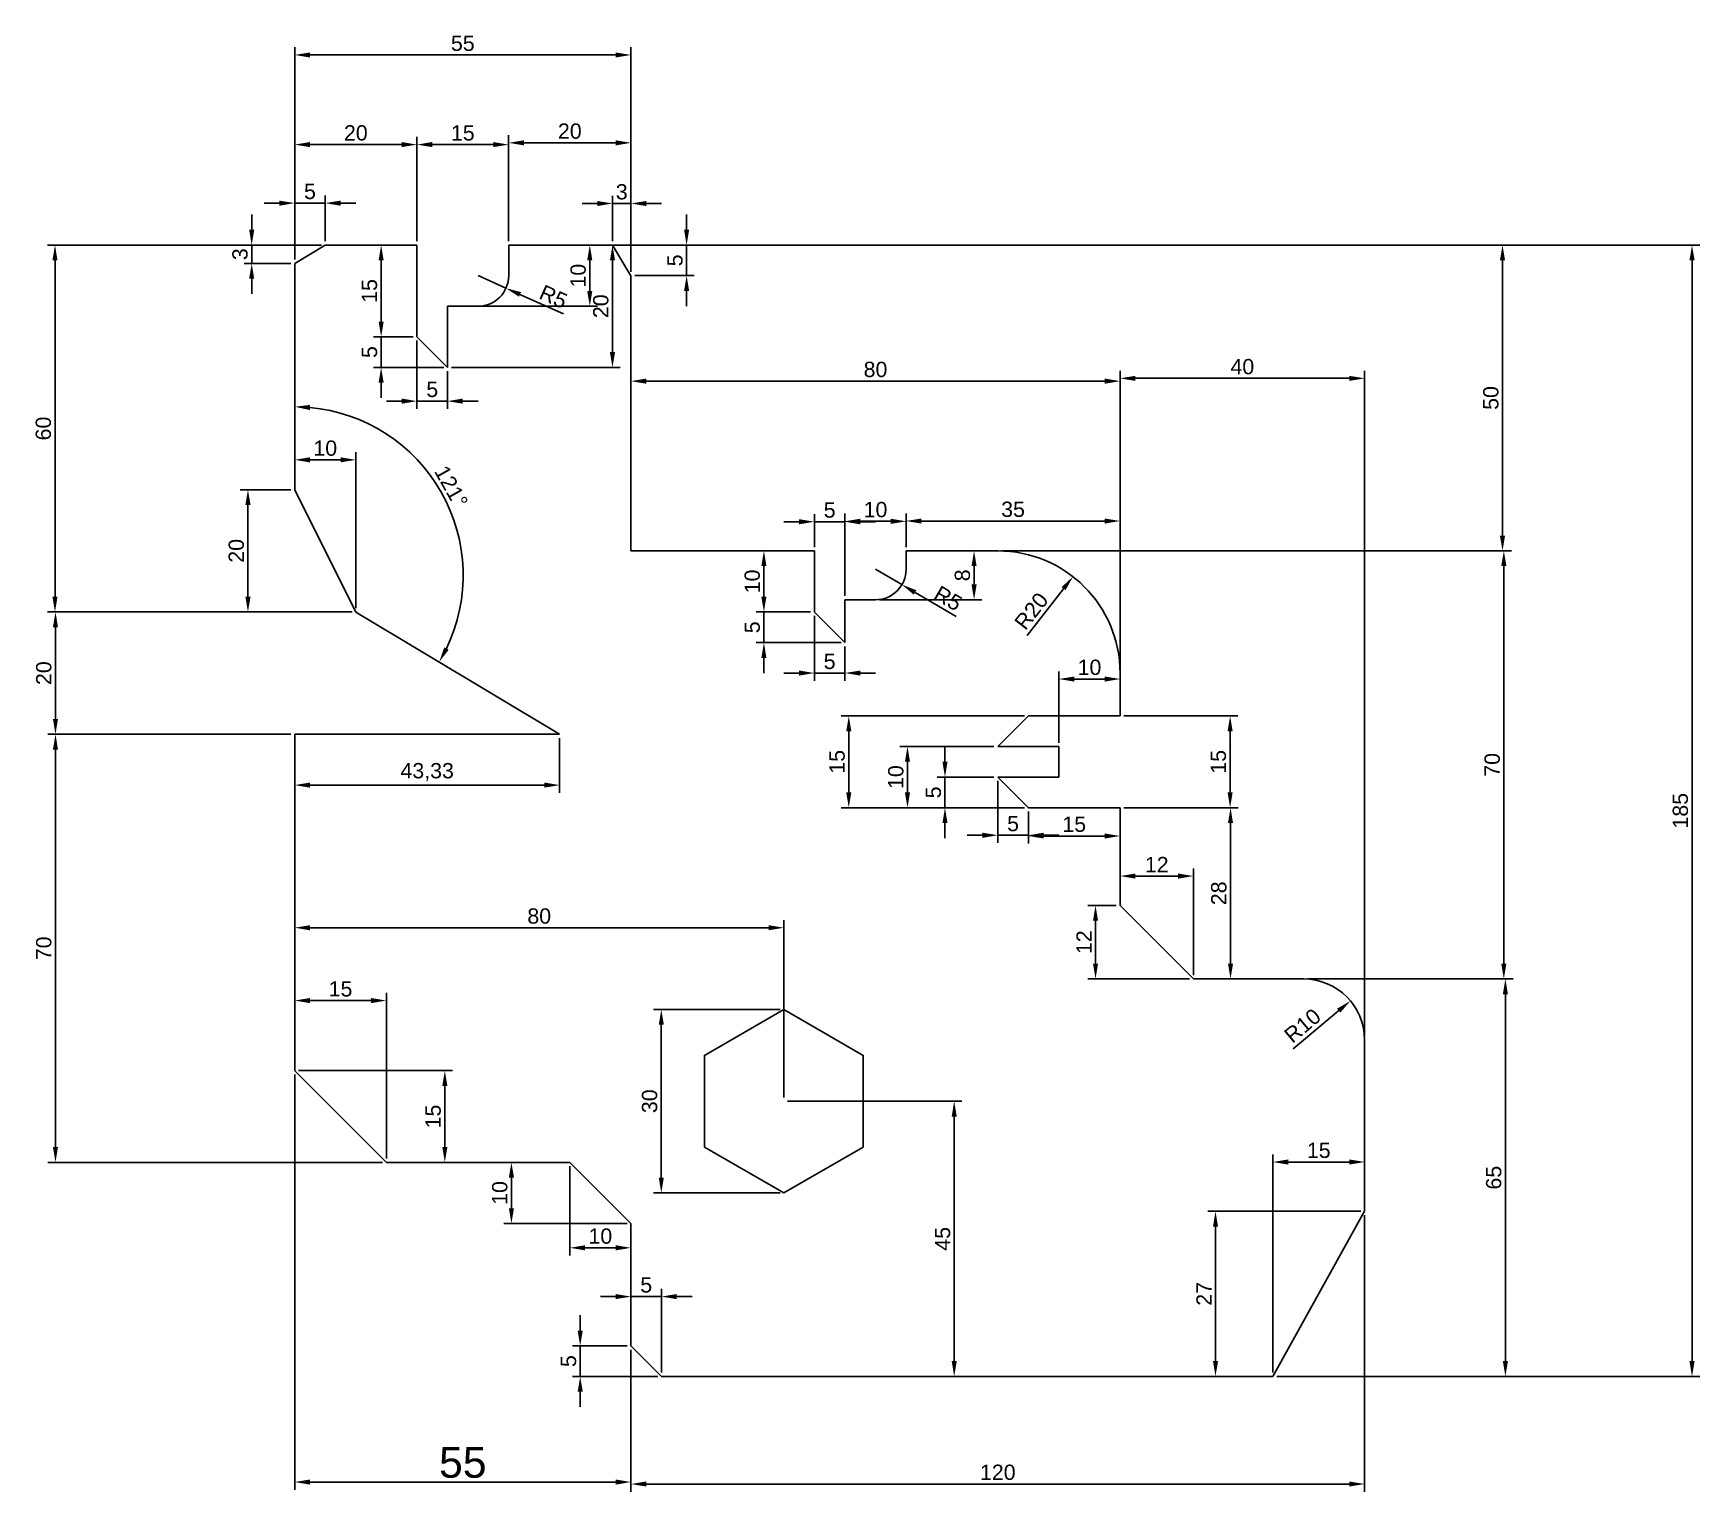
# Model space of a CAD drawing. Header units: millimetres. Extents: x 2106 to 2378, y 734 to 973.
import ezdxf

# ---------------------------------------------------------------- set-up
doc = ezdxf.new("R2010")
doc.units = ezdxf.units.MM
doc.layers.add('cotas', color=3, linetype='Continuous')
doc.styles.get("Standard").update_dxf_attribs({"font": 'arial.ttf'})
doc.dimstyles.new('ISO-25', dxfattribs={"dimtxt": 2.5, "dimasz": 2.5, "dimexe": 1.25, "dimexo": 0.625, "dimtad": 1, "dimtxsty": 'Standard', "dimcen": 2.5, "dimadec": 0, "dimazin": 0, "dimtfac": 1, "dimtmove": 0, "dimatfit": 3, "dimfxl": 1, "dimarcsym": 0})

msp = doc.modelspace()

# ---------------------------------------------------------------- blocks, each defined once
blk = doc.blocks.new('*D10')
at = {"layer": 'cotas', "color": 0, "lineweight": -2, "transparency": 16777216}
for p, q in [((2148.43, 802.67), (2148.43, 734.78)), ((2203.43, 757.67), (2203.43, 734.78)), ((2150.93, 736.03), (2200.93, 736.03))]:
    blk.add_line(p, q, dxfattribs=at)
at = {"layer": 'cotas', "color": 0, "transparency": 16777216}
for points in [[(2150.93, 736.44), (2150.93, 735.61), (2148.43, 736.03)], [(2200.93, 736.44), (2200.93, 735.61), (2203.43, 736.03)]]:
    blk.add_solid(points, dxfattribs=at)
at = {"layer": 'Defpoints', "color": 0, "transparency": 16777216}
for p in [(2148.43, 803.3), (2203.43, 758.3), (2203.43, 736.03)]:
    blk.add_point(p, dxfattribs=at)
at = {"layer": 'cotas', "color": 0, "transparency": 16777216, "insert": (2175.93, 739.2), "char_height": 5, "attachment_point": 5}
blk.add_mtext('55', dxfattribs=at)
blk = doc.blocks.new('*D11')
at = {"layer": 'cotas', "color": 0, "lineweight": -2, "transparency": 16777216}
for p, q in [((2323.43, 779.67), (2323.43, 734.45)), ((2203.43, 757.67), (2203.43, 734.45)), ((2205.93, 735.7), (2320.93, 735.7))]:
    blk.add_line(p, q, dxfattribs=at)
at = {"layer": 'cotas', "color": 0, "transparency": 16777216}
for points in [[(2205.93, 736.12), (2205.93, 735.29), (2203.43, 735.7)], [(2320.93, 736.12), (2320.93, 735.29), (2323.43, 735.7)]]:
    blk.add_solid(points, dxfattribs=at)
at = {"layer": 'Defpoints', "color": 0, "transparency": 16777216}
for p in [(2323.43, 780.3), (2203.43, 758.3), (2323.43, 735.7)]:
    blk.add_point(p, dxfattribs=at)
at = {"layer": 'cotas', "color": 0, "transparency": 16777216, "insert": (2263.43, 737.61), "char_height": 2.5, "attachment_point": 5}
blk.add_mtext('120', dxfattribs=at)
blk = doc.blocks.new('*D12')
at = {"layer": 'cotas', "color": 0, "lineweight": -2, "transparency": 16777216}
for p, q in [((2147.81, 858.3), (2108.06, 858.3)), ((2109.31, 790.8), (2109.31, 855.8)), ((2162.81, 788.3), (2108.06, 788.3))]:
    blk.add_line(p, q, dxfattribs=at)
at = {"layer": 'cotas', "color": 0, "transparency": 16777216}
for points in [[(2108.89, 855.8), (2109.72, 855.8), (2109.31, 858.3)], [(2108.89, 790.8), (2109.72, 790.8), (2109.31, 788.3)]]:
    blk.add_solid(points, dxfattribs=at)
at = {"layer": 'Defpoints', "color": 0, "transparency": 16777216}
for p in [(2109.31, 858.3), (2148.43, 858.3), (2163.43, 788.3)]:
    blk.add_point(p, dxfattribs=at)
at = {"layer": 'cotas', "color": 0, "transparency": 16777216, "insert": (2107.4, 823.3), "char_height": 2.5, "attachment_point": 5, "rotation": 90}
blk.add_mtext('70', dxfattribs=at)
blk = doc.blocks.new('*D13')
at = {"layer": 'cotas', "color": 0, "lineweight": -2, "transparency": 16777216}
for p, q in [((2157.81, 878.3), (2108.06, 878.3)), ((2109.31, 860.8), (2109.31, 875.8)), ((2147.81, 858.3), (2108.06, 858.3))]:
    blk.add_line(p, q, dxfattribs=at)
at = {"layer": 'cotas', "color": 0, "transparency": 16777216}
for points in [[(2108.89, 875.8), (2109.72, 875.8), (2109.31, 878.3)], [(2108.89, 860.8), (2109.72, 860.8), (2109.31, 858.3)]]:
    blk.add_solid(points, dxfattribs=at)
at = {"layer": 'Defpoints', "color": 0, "transparency": 16777216}
for p in [(2109.31, 878.3), (2158.43, 878.3), (2148.43, 858.3)]:
    blk.add_point(p, dxfattribs=at)
at = {"layer": 'cotas', "color": 0, "transparency": 16777216, "insert": (2107.4, 868.3), "char_height": 2.5, "attachment_point": 5, "rotation": 90}
blk.add_mtext('20', dxfattribs=at)
blk = doc.blocks.new('*D14')
at = {"layer": 'cotas', "color": 0, "lineweight": -2, "transparency": 16777216}
for p, q in [((2152.81, 938.3), (2107.98, 938.3)), ((2109.23, 880.8), (2109.23, 935.8)), ((2157.81, 878.3), (2107.98, 878.3))]:
    blk.add_line(p, q, dxfattribs=at)
at = {"layer": 'cotas', "color": 0, "transparency": 16777216}
for points in [[(2108.81, 935.8), (2109.64, 935.8), (2109.23, 938.3)], [(2108.81, 880.8), (2109.64, 880.8), (2109.23, 878.3)]]:
    blk.add_solid(points, dxfattribs=at)
at = {"layer": 'Defpoints', "color": 0, "transparency": 16777216}
for p in [(2109.23, 938.3), (2153.43, 938.3), (2158.43, 878.3)]:
    blk.add_point(p, dxfattribs=at)
at = {"layer": 'cotas', "color": 0, "transparency": 16777216, "insert": (2107.33, 908.3), "char_height": 2.5, "attachment_point": 5, "rotation": 90}
blk.add_mtext('60', dxfattribs=at)
blk = doc.blocks.new('*D15')
at = {"layer": 'cotas', "color": 0, "lineweight": -2, "transparency": 16777216}
for p, q in [((2314.06, 818.3), (2347.7, 818.3)), ((2346.45, 755.8), (2346.45, 815.8)), ((2309.06, 753.3), (2347.7, 753.3))]:
    blk.add_line(p, q, dxfattribs=at)
at = {"layer": 'cotas', "color": 0, "transparency": 16777216}
for points in [[(2346.04, 815.8), (2346.87, 815.8), (2346.45, 818.3)], [(2346.04, 755.8), (2346.87, 755.8), (2346.45, 753.3)]]:
    blk.add_solid(points, dxfattribs=at)
at = {"layer": 'Defpoints', "color": 0, "transparency": 16777216}
for p in [(2313.43, 818.3), (2346.45, 818.3), (2308.43, 753.3)]:
    blk.add_point(p, dxfattribs=at)
at = {"layer": 'cotas', "color": 0, "transparency": 16777216, "insert": (2344.55, 785.8), "char_height": 2.5, "attachment_point": 5, "rotation": 90}
blk.add_mtext('65', dxfattribs=at)
blk = doc.blocks.new('*D16')
at = {"layer": 'cotas', "color": 0, "lineweight": -2, "transparency": 16777216}
for p, q in [((2284.06, 846.3), (2302.75, 846.3)), ((2301.5, 820.8), (2301.5, 843.8)), ((2296.06, 818.3), (2302.75, 818.3))]:
    blk.add_line(p, q, dxfattribs=at)
at = {"layer": 'cotas', "color": 0, "transparency": 16777216}
for points in [[(2301.08, 843.8), (2301.91, 843.8), (2301.5, 846.3)], [(2301.08, 820.8), (2301.91, 820.8), (2301.5, 818.3)]]:
    blk.add_solid(points, dxfattribs=at)
at = {"layer": 'Defpoints', "color": 0, "transparency": 16777216}
for p in [(2283.43, 846.3), (2301.5, 846.3), (2295.43, 818.3)]:
    blk.add_point(p, dxfattribs=at)
at = {"layer": 'cotas', "color": 0, "transparency": 16777216, "insert": (2299.59, 832.3), "char_height": 2.5, "attachment_point": 5, "rotation": 90}
blk.add_mtext('28', dxfattribs=at)
blk = doc.blocks.new('*D17')
at = {"layer": 'cotas', "color": 0, "lineweight": -2, "transparency": 16777216}
for p, q in [((2284.06, 861.3), (2302.68, 861.3)), ((2301.43, 858.8), (2301.43, 848.8)), ((2284.06, 846.3), (2302.68, 846.3))]:
    blk.add_line(p, q, dxfattribs=at)
at = {"layer": 'cotas', "color": 0, "transparency": 16777216}
for points in [[(2301.01, 858.8), (2301.84, 858.8), (2301.43, 861.3)], [(2301.01, 848.8), (2301.84, 848.8), (2301.43, 846.3)]]:
    blk.add_solid(points, dxfattribs=at)
at = {"layer": 'Defpoints', "color": 0, "transparency": 16777216}
for p in [(2283.43, 861.3), (2283.43, 846.3), (2301.43, 846.3)]:
    blk.add_point(p, dxfattribs=at)
at = {"layer": 'cotas', "color": 0, "transparency": 16777216, "insert": (2299.52, 853.8), "char_height": 2.5, "attachment_point": 5, "rotation": 90}
blk.add_mtext('15', dxfattribs=at)
blk = doc.blocks.new('*D18')
at = {"layer": 'cotas', "color": 0, "lineweight": -2, "transparency": 16777216}
for p, q in [((2264.06, 888.3), (2347.45, 888.3)), ((2346.2, 820.8), (2346.2, 885.8)), ((2314.06, 818.3), (2347.45, 818.3))]:
    blk.add_line(p, q, dxfattribs=at)
at = {"layer": 'cotas', "color": 0, "transparency": 16777216}
for points in [[(2345.78, 885.8), (2346.62, 885.8), (2346.2, 888.3)], [(2345.78, 820.8), (2346.62, 820.8), (2346.2, 818.3)]]:
    blk.add_solid(points, dxfattribs=at)
at = {"layer": 'Defpoints', "color": 0, "transparency": 16777216}
for p in [(2263.43, 888.3), (2346.2, 888.3), (2313.43, 818.3)]:
    blk.add_point(p, dxfattribs=at)
at = {"layer": 'cotas', "color": 0, "transparency": 16777216, "insert": (2344.3, 853.3), "char_height": 2.5, "attachment_point": 5, "rotation": 90}
blk.add_mtext('70', dxfattribs=at)
blk = doc.blocks.new('*D19')
at = {"layer": 'cotas', "color": 0, "lineweight": -2, "transparency": 16777216}
for p, q in [((2201.06, 938.3), (2347.23, 938.3)), ((2345.98, 935.8), (2345.98, 890.8)), ((2264.06, 888.3), (2347.23, 888.3))]:
    blk.add_line(p, q, dxfattribs=at)
at = {"layer": 'cotas', "color": 0, "transparency": 16777216}
for points in [[(2345.56, 935.8), (2346.4, 935.8), (2345.98, 938.3)], [(2345.56, 890.8), (2346.4, 890.8), (2345.98, 888.3)]]:
    blk.add_solid(points, dxfattribs=at)
at = {"layer": 'Defpoints', "color": 0, "transparency": 16777216}
for p in [(2200.43, 938.3), (2263.43, 888.3), (2345.98, 888.3)]:
    blk.add_point(p, dxfattribs=at)
at = {"layer": 'cotas', "color": 0, "transparency": 16777216, "insert": (2344.08, 913.3), "char_height": 2.5, "attachment_point": 5, "rotation": 90}
blk.add_mtext('50', dxfattribs=at)
blk = doc.blocks.new('*D20')
at = {"layer": 'cotas', "color": 0, "lineweight": -2, "transparency": 16777216}
for p, q in [((2283.43, 868.92), (2283.43, 917.76)), ((2320.93, 916.51), (2285.93, 916.51)), ((2323.43, 808.92), (2323.43, 917.76))]:
    blk.add_line(p, q, dxfattribs=at)
at = {"layer": 'cotas', "color": 0, "transparency": 16777216}
for points in [[(2285.93, 916.92), (2285.93, 916.09), (2283.43, 916.51)], [(2320.93, 916.92), (2320.93, 916.09), (2323.43, 916.51)]]:
    blk.add_solid(points, dxfattribs=at)
at = {"layer": 'Defpoints', "color": 0, "transparency": 16777216}
for p in [(2283.43, 916.51), (2283.43, 868.3), (2323.43, 808.3)]:
    blk.add_point(p, dxfattribs=at)
at = {"layer": 'cotas', "color": 0, "transparency": 16777216, "insert": (2303.43, 918.41), "char_height": 2.5, "attachment_point": 5}
blk.add_mtext('40', dxfattribs=at)
blk = doc.blocks.new('*D21')
at = {"layer": 'cotas', "color": 0, "lineweight": -2, "transparency": 16777216}
for p, q in [((2203.43, 888.92), (2203.43, 917.3)), ((2280.93, 916.05), (2205.93, 916.05)), ((2283.43, 868.92), (2283.43, 917.3))]:
    blk.add_line(p, q, dxfattribs=at)
at = {"layer": 'cotas', "color": 0, "transparency": 16777216}
for points in [[(2205.93, 916.47), (2205.93, 915.63), (2203.43, 916.05)], [(2280.93, 916.47), (2280.93, 915.63), (2283.43, 916.05)]]:
    blk.add_solid(points, dxfattribs=at)
at = {"layer": 'Defpoints', "color": 0, "transparency": 16777216}
for p in [(2203.43, 916.05), (2203.43, 888.3), (2283.43, 868.3)]:
    blk.add_point(p, dxfattribs=at)
at = {"layer": 'cotas', "color": 0, "transparency": 16777216, "insert": (2243.43, 917.95), "char_height": 2.5, "attachment_point": 5}
blk.add_mtext('80', dxfattribs=at)
blk = doc.blocks.new('*D22')
at = {"layer": 'cotas', "color": 0, "lineweight": -2, "transparency": 16777216}
for p, q in [((2201.06, 938.3), (2378.23, 938.3)), ((2376.98, 935.8), (2376.98, 755.8)), ((2309.06, 753.3), (2378.23, 753.3))]:
    blk.add_line(p, q, dxfattribs=at)
at = {"layer": 'cotas', "color": 0, "transparency": 16777216}
for points in [[(2376.56, 935.8), (2377.4, 935.8), (2376.98, 938.3)], [(2376.56, 755.8), (2377.4, 755.8), (2376.98, 753.3)]]:
    blk.add_solid(points, dxfattribs=at)
at = {"layer": 'Defpoints', "color": 0, "transparency": 16777216}
for p in [(2200.43, 938.3), (2308.43, 753.3), (2376.98, 753.3)]:
    blk.add_point(p, dxfattribs=at)
at = {"layer": 'cotas', "color": 0, "transparency": 16777216, "insert": (2375.08, 845.8), "char_height": 2.5, "attachment_point": 5, "rotation": 90}
blk.add_mtext('185', dxfattribs=at)
blk = doc.blocks.new('*D23')
at = {"layer": 'cotas', "color": 0, "lineweight": -2, "transparency": 16777216}
for p, q in [((2183.43, 938.92), (2183.43, 956.27)), ((2200.93, 955.02), (2185.93, 955.02)), ((2203.43, 933.92), (2203.43, 956.27))]:
    blk.add_line(p, q, dxfattribs=at)
at = {"layer": 'cotas', "color": 0, "transparency": 16777216}
for points in [[(2185.93, 955.44), (2185.93, 954.6), (2183.43, 955.02)], [(2200.93, 955.44), (2200.93, 954.6), (2203.43, 955.02)]]:
    blk.add_solid(points, dxfattribs=at)
at = {"layer": 'Defpoints', "color": 0, "transparency": 16777216}
for p in [(2183.43, 955.02), (2183.43, 938.3), (2203.43, 933.3)]:
    blk.add_point(p, dxfattribs=at)
at = {"layer": 'cotas', "color": 0, "transparency": 16777216, "insert": (2193.43, 956.92), "char_height": 2.5, "attachment_point": 5}
blk.add_mtext('20', dxfattribs=at)
blk = doc.blocks.new('*D24')
at = {"layer": 'cotas', "color": 0, "lineweight": -2, "transparency": 16777216}
for p, q in [((2168.43, 938.92), (2168.43, 955.98)), ((2180.93, 954.73), (2170.93, 954.73)), ((2183.43, 938.92), (2183.43, 955.98))]:
    blk.add_line(p, q, dxfattribs=at)
at = {"layer": 'cotas', "color": 0, "transparency": 16777216}
for points in [[(2170.93, 955.15), (2170.93, 954.32), (2168.43, 954.73)], [(2180.93, 955.15), (2180.93, 954.32), (2183.43, 954.73)]]:
    blk.add_solid(points, dxfattribs=at)
at = {"layer": 'Defpoints', "color": 0, "transparency": 16777216}
for p in [(2168.43, 954.73), (2168.43, 938.3), (2183.43, 938.3)]:
    blk.add_point(p, dxfattribs=at)
at = {"layer": 'cotas', "color": 0, "transparency": 16777216, "insert": (2175.93, 956.63), "char_height": 2.5, "attachment_point": 5}
blk.add_mtext('15', dxfattribs=at)
blk = doc.blocks.new('*D25')
at = {"layer": 'cotas', "color": 0, "lineweight": -2, "transparency": 16777216}
for p, q in [((2148.43, 935.92), (2148.43, 955.98)), ((2150.93, 954.73), (2165.93, 954.73)), ((2168.43, 938.92), (2168.43, 955.98))]:
    blk.add_line(p, q, dxfattribs=at)
at = {"layer": 'cotas', "color": 0, "transparency": 16777216}
for points in [[(2150.93, 955.15), (2150.93, 954.32), (2148.43, 954.73)], [(2165.93, 955.15), (2165.93, 954.32), (2168.43, 954.73)]]:
    blk.add_solid(points, dxfattribs=at)
at = {"layer": 'Defpoints', "color": 0, "transparency": 16777216}
for p in [(2168.43, 954.73), (2168.43, 938.3), (2148.43, 935.3)]:
    blk.add_point(p, dxfattribs=at)
at = {"layer": 'cotas', "color": 0, "transparency": 16777216, "insert": (2158.43, 956.63), "char_height": 2.5, "attachment_point": 5}
blk.add_mtext('20', dxfattribs=at)
blk = doc.blocks.new('*D26')
at = {"layer": 'cotas', "color": 0, "lineweight": -2, "transparency": 16777216}
for p, q in [((2148.43, 935.92), (2148.43, 970.64)), ((2203.43, 933.92), (2203.43, 970.64)), ((2150.93, 969.39), (2200.93, 969.39))]:
    blk.add_line(p, q, dxfattribs=at)
at = {"layer": 'cotas', "color": 0, "transparency": 16777216}
for points in [[(2150.93, 969.8), (2150.93, 968.97), (2148.43, 969.39)], [(2200.93, 969.8), (2200.93, 968.97), (2203.43, 969.39)]]:
    blk.add_solid(points, dxfattribs=at)
at = {"layer": 'Defpoints', "color": 0, "transparency": 16777216}
for p in [(2203.43, 969.39), (2148.43, 935.3), (2203.43, 933.3)]:
    blk.add_point(p, dxfattribs=at)
at = {"layer": 'cotas', "color": 0, "transparency": 16777216, "insert": (2175.93, 971.28), "char_height": 2.5, "attachment_point": 5}
blk.add_mtext('55', dxfattribs=at)
blk = doc.blocks.new('*D27')
at = {"layer": 'cotas', "color": 0, "lineweight": -2, "transparency": 16777216}
for p, q in [((2227.81, 813.3), (2207.14, 813.3)), ((2208.39, 810.8), (2208.39, 785.8)), ((2227.81, 783.3), (2207.14, 783.3))]:
    blk.add_line(p, q, dxfattribs=at)
at = {"layer": 'cotas', "color": 0, "transparency": 16777216}
for points in [[(2207.98, 810.8), (2208.81, 810.8), (2208.39, 813.3)], [(2207.98, 785.8), (2208.81, 785.8), (2208.39, 783.3)]]:
    blk.add_solid(points, dxfattribs=at)
at = {"layer": 'Defpoints', "color": 0, "transparency": 16777216}
for p in [(2228.43, 813.3), (2208.39, 783.3), (2228.43, 783.3)]:
    blk.add_point(p, dxfattribs=at)
at = {"layer": 'cotas', "color": 0, "transparency": 16777216, "insert": (2206.49, 798.3), "char_height": 2.5, "attachment_point": 5, "rotation": 90}
blk.add_mtext('30', dxfattribs=at)
blk = doc.blocks.new('*D29')
at = {"layer": 'cotas', "color": 0, "lineweight": -2, "transparency": 16777216}
for p, q in [((2229.06, 798.3), (2257.55, 798.3)), ((2256.3, 795.8), (2256.3, 755.8)), ((2209.06, 753.3), (2257.55, 753.3))]:
    blk.add_line(p, q, dxfattribs=at)
at = {"layer": 'cotas', "color": 0, "transparency": 16777216}
for points in [[(2255.89, 795.8), (2256.72, 795.8), (2256.3, 798.3)], [(2255.89, 755.8), (2256.72, 755.8), (2256.3, 753.3)]]:
    blk.add_solid(points, dxfattribs=at)
at = {"layer": 'Defpoints', "color": 0, "transparency": 16777216}
for p in [(2228.43, 798.3), (2208.43, 753.3), (2256.3, 753.3)]:
    blk.add_point(p, dxfattribs=at)
at = {"layer": 'cotas', "color": 0, "transparency": 16777216, "insert": (2254.41, 775.8), "char_height": 2.5, "attachment_point": 5, "rotation": 90}
blk.add_mtext('45', dxfattribs=at)
blk = doc.blocks.new('*D30')
at = {"layer": 'cotas', "color": 0, "lineweight": -2, "transparency": 16777216}
for p, q in [((2148.43, 803.92), (2148.43, 827.92)), ((2225.93, 826.67), (2150.93, 826.67)), ((2228.43, 798.92), (2228.43, 827.92))]:
    blk.add_line(p, q, dxfattribs=at)
at = {"layer": 'cotas', "color": 0, "transparency": 16777216}
for points in [[(2150.93, 827.08), (2150.93, 826.25), (2148.43, 826.67)], [(2225.93, 827.08), (2225.93, 826.25), (2228.43, 826.67)]]:
    blk.add_solid(points, dxfattribs=at)
at = {"layer": 'Defpoints', "color": 0, "transparency": 16777216}
for p in [(2148.43, 826.67), (2148.43, 803.3), (2228.43, 798.3)]:
    blk.add_point(p, dxfattribs=at)
at = {"layer": 'cotas', "color": 0, "transparency": 16777216, "insert": (2188.43, 828.57), "char_height": 2.5, "attachment_point": 5}
blk.add_mtext('80', dxfattribs=at)
blk = doc.blocks.new('*D31')
at = {"layer": 'cotas', "color": 0, "lineweight": -2, "transparency": 16777216}
for p, q in [((2200.93, 766.35), (2198.43, 766.35)), ((2203.43, 758.92), (2203.43, 767.6)), ((2208.43, 766.35), (2203.43, 766.35)), ((2208.43, 753.92), (2208.43, 767.6)), ((2210.93, 766.35), (2213.43, 766.35))]:
    blk.add_line(p, q, dxfattribs=at)
at = {"layer": 'cotas', "color": 0, "transparency": 16777216}
for points in [[(2200.93, 766.77), (2200.93, 765.94), (2203.43, 766.35)], [(2210.93, 766.77), (2210.93, 765.94), (2208.43, 766.35)]]:
    blk.add_solid(points, dxfattribs=at)
at = {"layer": 'Defpoints', "color": 0, "transparency": 16777216}
for p in [(2203.43, 766.35), (2203.43, 758.3), (2208.43, 753.3)]:
    blk.add_point(p, dxfattribs=at)
at = {"layer": 'cotas', "color": 0, "transparency": 16777216, "insert": (2205.93, 768.25), "char_height": 2.5, "attachment_point": 5}
blk.add_mtext('5', dxfattribs=at)
blk = doc.blocks.new('*D32')
at = {"layer": 'cotas', "color": 0, "lineweight": -2, "transparency": 16777216}
for p, q in [((2195.13, 760.8), (2195.13, 763.3)), ((2202.81, 758.3), (2193.88, 758.3)), ((2195.13, 753.3), (2195.13, 758.3)), ((2207.81, 753.3), (2193.88, 753.3)), ((2195.13, 750.8), (2195.13, 748.3))]:
    blk.add_line(p, q, dxfattribs=at)
at = {"layer": 'cotas', "color": 0, "transparency": 16777216}
for points in [[(2194.71, 760.8), (2195.55, 760.8), (2195.13, 758.3)], [(2194.71, 750.8), (2195.55, 750.8), (2195.13, 753.3)]]:
    blk.add_solid(points, dxfattribs=at)
at = {"layer": 'Defpoints', "color": 0, "transparency": 16777216}
for p in [(2195.13, 758.3), (2203.43, 758.3), (2208.43, 753.3)]:
    blk.add_point(p, dxfattribs=at)
at = {"layer": 'cotas', "color": 0, "transparency": 16777216, "insert": (2193.23, 755.8), "char_height": 2.5, "attachment_point": 5, "rotation": 90}
blk.add_mtext('5', dxfattribs=at)
blk = doc.blocks.new('*D33')
at = {"layer": 'cotas', "color": 0, "lineweight": -2, "transparency": 16777216}
for p, q in [((2193.43, 787.67), (2193.43, 773.08)), ((2203.43, 777.67), (2203.43, 773.08)), ((2200.93, 774.33), (2195.93, 774.33))]:
    blk.add_line(p, q, dxfattribs=at)
at = {"layer": 'cotas', "color": 0, "transparency": 16777216}
for points in [[(2195.93, 774.75), (2195.93, 773.91), (2193.43, 774.33)], [(2200.93, 774.75), (2200.93, 773.91), (2203.43, 774.33)]]:
    blk.add_solid(points, dxfattribs=at)
at = {"layer": 'Defpoints', "color": 0, "transparency": 16777216}
for p in [(2193.43, 788.3), (2203.43, 778.3), (2193.43, 774.33)]:
    blk.add_point(p, dxfattribs=at)
at = {"layer": 'cotas', "color": 0, "transparency": 16777216, "insert": (2198.43, 776.23), "char_height": 2.5, "attachment_point": 5}
blk.add_mtext('10', dxfattribs=at)
blk = doc.blocks.new('*D34')
at = {"layer": 'cotas', "color": 0, "lineweight": -2, "transparency": 16777216}
for p, q in [((2192.81, 788.3), (2182.63, 788.3)), ((2183.88, 780.8), (2183.88, 785.8)), ((2202.81, 778.3), (2182.63, 778.3))]:
    blk.add_line(p, q, dxfattribs=at)
at = {"layer": 'cotas', "color": 0, "transparency": 16777216}
for points in [[(2183.46, 785.8), (2184.3, 785.8), (2183.88, 788.3)], [(2183.46, 780.8), (2184.3, 780.8), (2183.88, 778.3)]]:
    blk.add_solid(points, dxfattribs=at)
at = {"layer": 'Defpoints', "color": 0, "transparency": 16777216}
for p in [(2183.88, 788.3), (2193.43, 788.3), (2203.43, 778.3)]:
    blk.add_point(p, dxfattribs=at)
at = {"layer": 'cotas', "color": 0, "transparency": 16777216, "insert": (2181.98, 783.3), "char_height": 2.5, "attachment_point": 5, "rotation": 90}
blk.add_mtext('10', dxfattribs=at)
blk = doc.blocks.new('*D35')
at = {"layer": 'cotas', "color": 0, "lineweight": -2, "transparency": 16777216}
for p, q in [((2148.43, 803.92), (2148.43, 816.01)), ((2163.43, 788.92), (2163.43, 816.01)), ((2160.93, 814.76), (2150.93, 814.76))]:
    blk.add_line(p, q, dxfattribs=at)
at = {"layer": 'cotas', "color": 0, "transparency": 16777216}
for points in [[(2150.93, 815.18), (2150.93, 814.34), (2148.43, 814.76)], [(2160.93, 815.18), (2160.93, 814.34), (2163.43, 814.76)]]:
    blk.add_solid(points, dxfattribs=at)
at = {"layer": 'Defpoints', "color": 0, "transparency": 16777216}
for p in [(2148.43, 814.76), (2148.43, 803.3), (2163.43, 788.3)]:
    blk.add_point(p, dxfattribs=at)
at = {"layer": 'cotas', "color": 0, "transparency": 16777216, "insert": (2155.93, 816.66), "char_height": 2.5, "attachment_point": 5}
blk.add_mtext('15', dxfattribs=at)
blk = doc.blocks.new('*D36')
at = {"layer": 'cotas', "color": 0, "lineweight": -2, "transparency": 16777216}
for p, q in [((2149.06, 803.3), (2174.24, 803.3)), ((2172.99, 800.8), (2172.99, 790.8)), ((2164.06, 788.3), (2174.24, 788.3))]:
    blk.add_line(p, q, dxfattribs=at)
at = {"layer": 'cotas', "color": 0, "transparency": 16777216}
for points in [[(2172.57, 800.8), (2173.41, 800.8), (2172.99, 803.3)], [(2172.57, 790.8), (2173.41, 790.8), (2172.99, 788.3)]]:
    blk.add_solid(points, dxfattribs=at)
at = {"layer": 'Defpoints', "color": 0, "transparency": 16777216}
for p in [(2148.43, 803.3), (2163.43, 788.3), (2172.99, 788.3)]:
    blk.add_point(p, dxfattribs=at)
at = {"layer": 'cotas', "color": 0, "transparency": 16777216, "insert": (2171.09, 795.8), "char_height": 2.5, "attachment_point": 5, "rotation": 90}
blk.add_mtext('15', dxfattribs=at)
blk = doc.blocks.new('*D37')
at = {"layer": 'cotas', "color": 0, "lineweight": -2, "transparency": 16777216}
for p, q in [((2308.43, 753.92), (2308.43, 789.61)), ((2310.93, 788.36), (2320.93, 788.36)), ((2323.43, 780.92), (2323.43, 789.61))]:
    blk.add_line(p, q, dxfattribs=at)
at = {"layer": 'cotas', "color": 0, "transparency": 16777216}
for points in [[(2310.93, 788.78), (2310.93, 787.94), (2308.43, 788.36)], [(2320.93, 788.78), (2320.93, 787.94), (2323.43, 788.36)]]:
    blk.add_solid(points, dxfattribs=at)
at = {"layer": 'Defpoints', "color": 0, "transparency": 16777216}
for p in [(2323.43, 788.36), (2323.43, 780.3), (2308.43, 753.3)]:
    blk.add_point(p, dxfattribs=at)
at = {"layer": 'cotas', "color": 0, "transparency": 16777216, "insert": (2315.93, 790.26), "char_height": 2.5, "attachment_point": 5}
blk.add_mtext('15', dxfattribs=at)
blk = doc.blocks.new('*D38')
at = {"layer": 'cotas', "color": 0, "lineweight": -2, "transparency": 16777216}
for p, q in [((2322.81, 780.3), (2297.79, 780.3)), ((2299.04, 777.8), (2299.04, 755.8)), ((2307.81, 753.3), (2297.79, 753.3))]:
    blk.add_line(p, q, dxfattribs=at)
at = {"layer": 'cotas', "color": 0, "transparency": 16777216}
for points in [[(2298.63, 777.8), (2299.46, 777.8), (2299.04, 780.3)], [(2298.63, 755.8), (2299.46, 755.8), (2299.04, 753.3)]]:
    blk.add_solid(points, dxfattribs=at)
at = {"layer": 'Defpoints', "color": 0, "transparency": 16777216}
for p in [(2323.43, 780.3), (2299.04, 753.3), (2308.43, 753.3)]:
    blk.add_point(p, dxfattribs=at)
at = {"layer": 'cotas', "color": 0, "transparency": 16777216, "insert": (2297.16, 766.8), "char_height": 2.5, "attachment_point": 5, "rotation": 90}
blk.add_mtext('27', dxfattribs=at)
blk = doc.blocks.new('*D39')
at = {"layer": 'cotas', "color": 0, "lineweight": -2, "transparency": 16777216}
blk.add_line((2311.73, 806.88), (2319.19, 813.11), dxfattribs=at)
at = {"layer": 'cotas', "color": 0, "transparency": 16777216}
blk.add_solid([(2318.92, 813.43), (2319.45, 812.79), (2321.11, 814.71)], dxfattribs=at)
at = {"layer": 'Defpoints', "color": 0, "transparency": 16777216}
for p in [(2321.11, 814.71), (2313.43, 808.3)]:
    blk.add_point(p, dxfattribs=at)
at = {"layer": 'cotas', "color": 0, "transparency": 16777216, "insert": (2313.28, 810.65), "char_height": 2.5, "attachment_point": 5, "rotation": 39.8849}
blk.add_mtext('R10', dxfattribs=at)
blk = doc.blocks.new('*D40')
at = {"layer": 'cotas', "color": 0, "lineweight": -2, "transparency": 16777216}
for p, q in [((2283.43, 830.92), (2283.43, 836.37)), ((2292.93, 835.12), (2285.93, 835.12)), ((2295.43, 818.92), (2295.43, 836.37))]:
    blk.add_line(p, q, dxfattribs=at)
at = {"layer": 'cotas', "color": 0, "transparency": 16777216}
for points in [[(2285.93, 835.53), (2285.93, 834.7), (2283.43, 835.12)], [(2292.93, 835.53), (2292.93, 834.7), (2295.43, 835.12)]]:
    blk.add_solid(points, dxfattribs=at)
at = {"layer": 'Defpoints', "color": 0, "transparency": 16777216}
for p in [(2283.43, 835.12), (2283.43, 830.3), (2295.43, 818.3)]:
    blk.add_point(p, dxfattribs=at)
at = {"layer": 'cotas', "color": 0, "transparency": 16777216, "insert": (2289.43, 837), "char_height": 2.5, "attachment_point": 5}
blk.add_mtext('12', dxfattribs=at)
blk = doc.blocks.new('*D41')
at = {"layer": 'cotas', "color": 0, "lineweight": -2, "transparency": 16777216}
for p, q in [((2282.81, 830.3), (2278.17, 830.3)), ((2279.42, 827.8), (2279.42, 820.8)), ((2294.81, 818.3), (2278.17, 818.3))]:
    blk.add_line(p, q, dxfattribs=at)
at = {"layer": 'cotas', "color": 0, "transparency": 16777216}
for points in [[(2279, 827.8), (2279.83, 827.8), (2279.42, 830.3)], [(2279, 820.8), (2279.83, 820.8), (2279.42, 818.3)]]:
    blk.add_solid(points, dxfattribs=at)
at = {"layer": 'Defpoints', "color": 0, "transparency": 16777216}
for p in [(2283.43, 830.3), (2279.42, 818.3), (2295.43, 818.3)]:
    blk.add_point(p, dxfattribs=at)
at = {"layer": 'cotas', "color": 0, "transparency": 16777216, "insert": (2277.54, 824.3), "char_height": 2.5, "attachment_point": 5, "rotation": 90}
blk.add_mtext('12', dxfattribs=at)
blk = doc.blocks.new('*D42')
at = {"layer": 'cotas', "color": 0, "lineweight": -2, "transparency": 16777216}
for p, q in [((2263.43, 850.67), (2263.43, 840.54)), ((2268.43, 845.67), (2268.43, 840.54)), ((2260.93, 841.79), (2258.43, 841.79)), ((2268.43, 841.79), (2263.43, 841.79)), ((2270.93, 841.79), (2273.43, 841.79))]:
    blk.add_line(p, q, dxfattribs=at)
at = {"layer": 'cotas', "color": 0, "transparency": 16777216}
for points in [[(2260.93, 842.21), (2260.93, 841.37), (2263.43, 841.79)], [(2270.93, 842.21), (2270.93, 841.37), (2268.43, 841.79)]]:
    blk.add_solid(points, dxfattribs=at)
at = {"layer": 'Defpoints', "color": 0, "transparency": 16777216}
for p in [(2263.43, 851.3), (2268.43, 846.3), (2263.43, 841.79)]:
    blk.add_point(p, dxfattribs=at)
at = {"layer": 'cotas', "color": 0, "transparency": 16777216, "insert": (2265.93, 843.69), "char_height": 2.5, "attachment_point": 5}
blk.add_mtext('5', dxfattribs=at)
blk = doc.blocks.new('*D43')
at = {"layer": 'cotas', "color": 0, "lineweight": -2, "transparency": 16777216}
for p, q in [((2254.79, 853.8), (2254.79, 856.3)), ((2262.81, 851.3), (2253.54, 851.3)), ((2254.79, 846.3), (2254.79, 851.3)), ((2267.81, 846.3), (2253.54, 846.3)), ((2254.79, 843.8), (2254.79, 841.3))]:
    blk.add_line(p, q, dxfattribs=at)
at = {"layer": 'cotas', "color": 0, "transparency": 16777216}
for points in [[(2254.38, 853.8), (2255.21, 853.8), (2254.79, 851.3)], [(2254.38, 843.8), (2255.21, 843.8), (2254.79, 846.3)]]:
    blk.add_solid(points, dxfattribs=at)
at = {"layer": 'Defpoints', "color": 0, "transparency": 16777216}
for p in [(2254.79, 851.3), (2263.43, 851.3), (2268.43, 846.3)]:
    blk.add_point(p, dxfattribs=at)
at = {"layer": 'cotas', "color": 0, "transparency": 16777216, "insert": (2252.9, 848.8), "char_height": 2.5, "attachment_point": 5, "rotation": 90}
blk.add_mtext('5', dxfattribs=at)
blk = doc.blocks.new('*D44')
at = {"layer": 'cotas', "color": 0, "lineweight": -2, "transparency": 16777216}
for p, q in [((2262.81, 856.3), (2247.41, 856.3)), ((2248.66, 848.8), (2248.66, 853.8)), ((2267.81, 846.3), (2247.41, 846.3))]:
    blk.add_line(p, q, dxfattribs=at)
at = {"layer": 'cotas', "color": 0, "transparency": 16777216}
for points in [[(2248.24, 853.8), (2249.08, 853.8), (2248.66, 856.3)], [(2248.24, 848.8), (2249.08, 848.8), (2248.66, 846.3)]]:
    blk.add_solid(points, dxfattribs=at)
at = {"layer": 'Defpoints', "color": 0, "transparency": 16777216}
for p in [(2248.66, 856.3), (2263.43, 856.3), (2268.43, 846.3)]:
    blk.add_point(p, dxfattribs=at)
at = {"layer": 'cotas', "color": 0, "transparency": 16777216, "insert": (2246.76, 851.3), "char_height": 2.5, "attachment_point": 5, "rotation": 90}
blk.add_mtext('10', dxfattribs=at)
blk = doc.blocks.new('*D45')
at = {"layer": 'cotas', "color": 0, "lineweight": -2, "transparency": 16777216}
for p, q in [((2267.81, 861.3), (2237.81, 861.3)), ((2239.06, 848.8), (2239.06, 858.8)), ((2267.81, 846.3), (2237.81, 846.3))]:
    blk.add_line(p, q, dxfattribs=at)
at = {"layer": 'cotas', "color": 0, "transparency": 16777216}
for points in [[(2238.64, 858.8), (2239.47, 858.8), (2239.06, 861.3)], [(2238.64, 848.8), (2239.47, 848.8), (2239.06, 846.3)]]:
    blk.add_solid(points, dxfattribs=at)
at = {"layer": 'Defpoints', "color": 0, "transparency": 16777216}
for p in [(2239.06, 861.3), (2268.43, 861.3), (2268.43, 846.3)]:
    blk.add_point(p, dxfattribs=at)
at = {"layer": 'cotas', "color": 0, "transparency": 16777216, "insert": (2237.16, 853.8), "char_height": 2.5, "attachment_point": 5, "rotation": 90}
blk.add_mtext('15', dxfattribs=at)
blk = doc.blocks.new('*D46')
at = {"layer": 'cotas', "color": 0, "lineweight": -2, "transparency": 16777216}
for p, q in [((2273.43, 856.92), (2273.43, 868.59)), ((2275.93, 867.34), (2280.93, 867.34)), ((2283.43, 861.92), (2283.43, 868.59))]:
    blk.add_line(p, q, dxfattribs=at)
at = {"layer": 'cotas', "color": 0, "transparency": 16777216}
for points in [[(2275.93, 867.75), (2275.93, 866.92), (2273.43, 867.34)], [(2280.93, 867.75), (2280.93, 866.92), (2283.43, 867.34)]]:
    blk.add_solid(points, dxfattribs=at)
at = {"layer": 'Defpoints', "color": 0, "transparency": 16777216}
for p in [(2283.43, 867.34), (2283.43, 861.3), (2273.43, 856.3)]:
    blk.add_point(p, dxfattribs=at)
at = {"layer": 'cotas', "color": 0, "transparency": 16777216, "insert": (2278.43, 869.24), "char_height": 2.5, "attachment_point": 5}
blk.add_mtext('10', dxfattribs=at)
blk = doc.blocks.new('*D47')
at = {"layer": 'cotas', "color": 0, "lineweight": -2, "transparency": 16777216}
for p, q in [((2268.43, 845.67), (2268.43, 840.42)), ((2283.43, 845.67), (2283.43, 840.42)), ((2270.93, 841.67), (2280.93, 841.67))]:
    blk.add_line(p, q, dxfattribs=at)
at = {"layer": 'cotas', "color": 0, "transparency": 16777216}
for points in [[(2270.93, 842.09), (2270.93, 841.26), (2268.43, 841.67)], [(2280.93, 842.09), (2280.93, 841.26), (2283.43, 841.67)]]:
    blk.add_solid(points, dxfattribs=at)
at = {"layer": 'Defpoints', "color": 0, "transparency": 16777216}
for p in [(2268.43, 846.3), (2283.43, 846.3), (2283.43, 841.67)]:
    blk.add_point(p, dxfattribs=at)
at = {"layer": 'cotas', "color": 0, "transparency": 16777216, "insert": (2275.93, 843.58), "char_height": 2.5, "attachment_point": 5}
blk.add_mtext('15', dxfattribs=at)
blk = doc.blocks.new('*D48')
at = {"layer": 'cotas', "color": 0, "lineweight": -2, "transparency": 16777216}
for p, q in [((2243.43, 885.3), (2247.74, 882.77)), ((2256.63, 877.55), (2249.9, 881.5))]:
    blk.add_line(p, q, dxfattribs=at)
at = {"layer": 'cotas', "color": 0, "transparency": 16777216}
blk.add_solid([(2250.11, 881.86), (2249.69, 881.14), (2247.74, 882.77)], dxfattribs=at)
at = {"layer": 'Defpoints', "color": 0, "transparency": 16777216}
for p in [(2243.43, 885.3), (2247.74, 882.77)]:
    blk.add_point(p, dxfattribs=at)
at = {"layer": 'cotas', "color": 0, "transparency": 16777216, "insert": (2255.3, 880.53), "char_height": 2.5, "attachment_point": 5, "rotation": 329.5866}
blk.add_mtext('R5', dxfattribs=at)
blk = doc.blocks.new('*D49')
at = {"layer": 'cotas', "color": 0, "lineweight": -2, "transparency": 16777216}
for p, q in [((2249.06, 888.3), (2260.8, 888.3)), ((2259.55, 885.8), (2259.55, 882.8)), ((2244.06, 880.3), (2260.8, 880.3))]:
    blk.add_line(p, q, dxfattribs=at)
at = {"layer": 'cotas', "color": 0, "transparency": 16777216}
for points in [[(2259.14, 885.8), (2259.97, 885.8), (2259.55, 888.3)], [(2259.14, 882.8), (2259.97, 882.8), (2259.55, 880.3)]]:
    blk.add_solid(points, dxfattribs=at)
at = {"layer": 'Defpoints', "color": 0, "transparency": 16777216}
for p in [(2248.43, 888.3), (2243.43, 880.3), (2259.55, 880.3)]:
    blk.add_point(p, dxfattribs=at)
at = {"layer": 'cotas', "color": 0, "transparency": 16777216, "insert": (2257.65, 884.3), "char_height": 2.5, "attachment_point": 5, "rotation": 90}
blk.add_mtext('8', dxfattribs=at)
blk = doc.blocks.new('*D50')
at = {"layer": 'cotas', "color": 0, "lineweight": -2, "transparency": 16777216}
for p, q in [((2238.43, 880.92), (2238.43, 894.38)), ((2248.43, 888.92), (2248.43, 894.38)), ((2240.93, 893.13), (2245.93, 893.13))]:
    blk.add_line(p, q, dxfattribs=at)
at = {"layer": 'cotas', "color": 0, "transparency": 16777216}
for points in [[(2240.93, 893.55), (2240.93, 892.71), (2238.43, 893.13)], [(2245.93, 893.55), (2245.93, 892.71), (2248.43, 893.13)]]:
    blk.add_solid(points, dxfattribs=at)
at = {"layer": 'Defpoints', "color": 0, "transparency": 16777216}
for p in [(2248.43, 893.13), (2248.43, 888.3), (2238.43, 880.3)]:
    blk.add_point(p, dxfattribs=at)
at = {"layer": 'cotas', "color": 0, "transparency": 16777216, "insert": (2243.43, 895.03), "char_height": 2.5, "attachment_point": 5}
blk.add_mtext('10', dxfattribs=at)
blk = doc.blocks.new('*D51')
at = {"layer": 'cotas', "color": 0, "lineweight": -2, "transparency": 16777216}
for p, q in [((2233.43, 877.67), (2233.43, 867.07)), ((2238.43, 872.67), (2238.43, 867.07)), ((2230.93, 868.32), (2228.43, 868.32)), ((2238.43, 868.32), (2233.43, 868.32)), ((2240.93, 868.32), (2243.43, 868.32))]:
    blk.add_line(p, q, dxfattribs=at)
at = {"layer": 'cotas', "color": 0, "transparency": 16777216}
for points in [[(2230.93, 868.73), (2230.93, 867.9), (2233.43, 868.32)], [(2240.93, 868.73), (2240.93, 867.9), (2238.43, 868.32)]]:
    blk.add_solid(points, dxfattribs=at)
at = {"layer": 'Defpoints', "color": 0, "transparency": 16777216}
for p in [(2233.43, 878.3), (2238.43, 873.3), (2233.43, 868.32)]:
    blk.add_point(p, dxfattribs=at)
at = {"layer": 'cotas', "color": 0, "transparency": 16777216, "insert": (2235.93, 870.21), "char_height": 2.5, "attachment_point": 5}
blk.add_mtext('5', dxfattribs=at)
blk = doc.blocks.new('*D52')
at = {"layer": 'cotas', "color": 0, "lineweight": -2, "transparency": 16777216}
for p, q in [((2225.18, 880.8), (2225.18, 883.3)), ((2232.81, 878.3), (2223.93, 878.3)), ((2225.18, 873.3), (2225.18, 878.3)), ((2237.81, 873.3), (2223.93, 873.3)), ((2225.18, 870.8), (2225.18, 868.3))]:
    blk.add_line(p, q, dxfattribs=at)
at = {"layer": 'cotas', "color": 0, "transparency": 16777216}
for points in [[(2224.76, 880.8), (2225.59, 880.8), (2225.18, 878.3)], [(2224.76, 870.8), (2225.59, 870.8), (2225.18, 873.3)]]:
    blk.add_solid(points, dxfattribs=at)
at = {"layer": 'Defpoints', "color": 0, "transparency": 16777216}
for p in [(2225.18, 878.3), (2233.43, 878.3), (2238.43, 873.3)]:
    blk.add_point(p, dxfattribs=at)
at = {"layer": 'cotas', "color": 0, "transparency": 16777216, "insert": (2223.28, 875.8), "char_height": 2.5, "attachment_point": 5, "rotation": 90}
blk.add_mtext('5', dxfattribs=at)
blk = doc.blocks.new('*D53')
at = {"layer": 'cotas', "color": 0, "lineweight": -2, "transparency": 16777216}
for p, q in [((2232.81, 888.3), (2223.93, 888.3)), ((2225.18, 880.8), (2225.18, 885.8)), ((2232.81, 878.3), (2223.93, 878.3))]:
    blk.add_line(p, q, dxfattribs=at)
at = {"layer": 'cotas', "color": 0, "transparency": 16777216}
for points in [[(2224.76, 885.8), (2225.59, 885.8), (2225.18, 888.3)], [(2224.76, 880.8), (2225.59, 880.8), (2225.18, 878.3)]]:
    blk.add_solid(points, dxfattribs=at)
at = {"layer": 'Defpoints', "color": 0, "transparency": 16777216}
for p in [(2225.18, 888.3), (2233.43, 888.3), (2233.43, 878.3)]:
    blk.add_point(p, dxfattribs=at)
at = {"layer": 'cotas', "color": 0, "transparency": 16777216, "insert": (2223.28, 883.3), "char_height": 2.5, "attachment_point": 5, "rotation": 90}
blk.add_mtext('10', dxfattribs=at)
blk = doc.blocks.new('*D54')
at = {"layer": 'cotas', "color": 0, "lineweight": -2, "transparency": 16777216}
for p, q in [((2233.43, 888.92), (2233.43, 894.31)), ((2238.43, 880.92), (2238.43, 894.31)), ((2230.93, 893.06), (2228.43, 893.06)), ((2238.43, 893.06), (2233.43, 893.06)), ((2240.93, 893.06), (2243.43, 893.06))]:
    blk.add_line(p, q, dxfattribs=at)
at = {"layer": 'cotas', "color": 0, "transparency": 16777216}
for points in [[(2230.93, 893.48), (2230.93, 892.64), (2233.43, 893.06)], [(2240.93, 893.48), (2240.93, 892.64), (2238.43, 893.06)]]:
    blk.add_solid(points, dxfattribs=at)
at = {"layer": 'Defpoints', "color": 0, "transparency": 16777216}
for p in [(2233.43, 893.06), (2233.43, 888.3), (2238.43, 880.3)]:
    blk.add_point(p, dxfattribs=at)
at = {"layer": 'cotas', "color": 0, "transparency": 16777216, "insert": (2235.93, 894.96), "char_height": 2.5, "attachment_point": 5}
blk.add_mtext('5', dxfattribs=at)
blk = doc.blocks.new('*D55')
at = {"layer": 'cotas', "color": 0, "lineweight": -2, "transparency": 16777216}
for p, q in [((2248.43, 888.92), (2248.43, 894.43)), ((2283.43, 868.92), (2283.43, 894.43)), ((2250.93, 893.18), (2280.93, 893.18))]:
    blk.add_line(p, q, dxfattribs=at)
at = {"layer": 'cotas', "color": 0, "transparency": 16777216}
for points in [[(2250.93, 893.59), (2250.93, 892.76), (2248.43, 893.18)], [(2280.93, 893.59), (2280.93, 892.76), (2283.43, 893.18)]]:
    blk.add_solid(points, dxfattribs=at)
at = {"layer": 'Defpoints', "color": 0, "transparency": 16777216}
for p in [(2283.43, 893.18), (2248.43, 888.3), (2283.43, 868.3)]:
    blk.add_point(p, dxfattribs=at)
at = {"layer": 'cotas', "color": 0, "transparency": 16777216, "insert": (2265.93, 895.08), "char_height": 2.5, "attachment_point": 5}
blk.add_mtext('35', dxfattribs=at)
blk = doc.blocks.new('*D56')
at = {"layer": 'cotas', "color": 0, "lineweight": -2, "transparency": 16777216}
blk.add_line((2268.22, 874.44), (2274.18, 882.1), dxfattribs=at)
at = {"layer": 'cotas', "color": 0, "transparency": 16777216}
blk.add_solid([(2273.86, 882.36), (2274.51, 881.85), (2275.72, 884.08)], dxfattribs=at)
at = {"layer": 'Defpoints', "color": 0, "transparency": 16777216}
for p in [(2275.72, 884.08), (2263.43, 868.3)]:
    blk.add_point(p, dxfattribs=at)
at = {"layer": 'cotas', "color": 0, "transparency": 16777216, "insert": (2268.93, 878.45), "char_height": 2.5, "attachment_point": 5, "rotation": 52.092}
blk.add_mtext('R20', dxfattribs=at)
blk = doc.blocks.new('*D57')
at = {"layer": 'cotas', "color": 0, "lineweight": -2, "transparency": 16777216}
for p, q in [((2200.43, 938.92), (2200.43, 946.35)), ((2203.43, 933.92), (2203.43, 946.35)), ((2197.93, 945.1), (2195.43, 945.1)), ((2200.43, 945.1), (2203.43, 945.1)), ((2205.93, 945.1), (2208.43, 945.1))]:
    blk.add_line(p, q, dxfattribs=at)
at = {"layer": 'cotas', "color": 0, "transparency": 16777216}
for points in [[(2197.93, 945.51), (2197.93, 944.68), (2200.43, 945.1)], [(2205.93, 945.51), (2205.93, 944.68), (2203.43, 945.1)]]:
    blk.add_solid(points, dxfattribs=at)
at = {"layer": 'Defpoints', "color": 0, "transparency": 16777216}
for p in [(2203.43, 945.1), (2200.43, 938.3), (2203.43, 933.3)]:
    blk.add_point(p, dxfattribs=at)
at = {"layer": 'cotas', "color": 0, "transparency": 16777216, "insert": (2201.93, 947), "char_height": 2.5, "attachment_point": 5}
blk.add_mtext('3', dxfattribs=at)
blk = doc.blocks.new('*D58')
at = {"layer": 'cotas', "color": 0, "lineweight": -2, "transparency": 16777216}
for p, q in [((2212.53, 940.8), (2212.53, 943.3)), ((2201.06, 938.3), (2213.78, 938.3)), ((2212.53, 938.3), (2212.53, 933.3)), ((2204.06, 933.3), (2213.78, 933.3)), ((2212.53, 930.8), (2212.53, 928.3))]:
    blk.add_line(p, q, dxfattribs=at)
at = {"layer": 'cotas', "color": 0, "transparency": 16777216}
for points in [[(2212.12, 940.8), (2212.95, 940.8), (2212.53, 938.3)], [(2212.12, 930.8), (2212.95, 930.8), (2212.53, 933.3)]]:
    blk.add_solid(points, dxfattribs=at)
at = {"layer": 'Defpoints', "color": 0, "transparency": 16777216}
for p in [(2200.43, 938.3), (2203.43, 933.3), (2212.53, 933.3)]:
    blk.add_point(p, dxfattribs=at)
at = {"layer": 'cotas', "color": 0, "transparency": 16777216, "insert": (2210.64, 935.8), "char_height": 2.5, "attachment_point": 5, "rotation": 90}
blk.add_mtext('5', dxfattribs=at)
blk = doc.blocks.new('*D59')
at = {"layer": 'cotas', "color": 0, "lineweight": -2, "transparency": 16777216}
for p, q in [((2178.43, 933.3), (2182.99, 931.25)), ((2192.39, 927.04), (2185.28, 930.23))]:
    blk.add_line(p, q, dxfattribs=at)
at = {"layer": 'cotas', "color": 0, "transparency": 16777216}
blk.add_solid([(2185.45, 930.61), (2185.11, 929.85), (2182.99, 931.25)], dxfattribs=at)
at = {"layer": 'Defpoints', "color": 0, "transparency": 16777216}
for p in [(2178.43, 933.3), (2182.99, 931.25)]:
    blk.add_point(p, dxfattribs=at)
at = {"layer": 'cotas', "color": 0, "transparency": 16777216, "insert": (2190.75, 929.85), "char_height": 2.5, "attachment_point": 5, "rotation": 335.8419}
blk.add_mtext('R5', dxfattribs=at)
blk = doc.blocks.new('*D60')
at = {"layer": 'cotas', "color": 0, "lineweight": -2, "transparency": 16777216}
for p, q in [((2184.06, 938.3), (2197.95, 938.3)), ((2196.7, 935.8), (2196.7, 930.8)), ((2179.06, 928.3), (2197.95, 928.3))]:
    blk.add_line(p, q, dxfattribs=at)
at = {"layer": 'cotas', "color": 0, "transparency": 16777216}
for points in [[(2196.28, 935.8), (2197.11, 935.8), (2196.7, 938.3)], [(2196.28, 930.8), (2197.11, 930.8), (2196.7, 928.3)]]:
    blk.add_solid(points, dxfattribs=at)
at = {"layer": 'Defpoints', "color": 0, "transparency": 16777216}
for p in [(2183.43, 938.3), (2178.43, 928.3), (2196.7, 928.3)]:
    blk.add_point(p, dxfattribs=at)
at = {"layer": 'cotas', "color": 0, "transparency": 16777216, "insert": (2194.8, 933.3), "char_height": 2.5, "attachment_point": 5, "rotation": 90}
blk.add_mtext('10', dxfattribs=at)
blk = doc.blocks.new('*D61')
at = {"layer": 'cotas', "color": 0, "lineweight": -2, "transparency": 16777216}
for p, q in [((2184.06, 938.3), (2201.66, 938.3)), ((2200.41, 920.8), (2200.41, 935.8)), ((2174.06, 918.3), (2201.66, 918.3))]:
    blk.add_line(p, q, dxfattribs=at)
at = {"layer": 'cotas', "color": 0, "transparency": 16777216}
for points in [[(2199.99, 935.8), (2200.83, 935.8), (2200.41, 938.3)], [(2199.99, 920.8), (2200.83, 920.8), (2200.41, 918.3)]]:
    blk.add_solid(points, dxfattribs=at)
at = {"layer": 'Defpoints', "color": 0, "transparency": 16777216}
for p in [(2183.43, 938.3), (2200.41, 938.3), (2173.43, 918.3)]:
    blk.add_point(p, dxfattribs=at)
at = {"layer": 'cotas', "color": 0, "transparency": 16777216, "insert": (2198.51, 928.3), "char_height": 2.5, "attachment_point": 5, "rotation": 90}
blk.add_mtext('20', dxfattribs=at)
blk = doc.blocks.new('*D62')
at = {"layer": 'cotas', "color": 0, "lineweight": -2, "transparency": 16777216}
for p, q in [((2168.43, 922.67), (2168.43, 911.53)), ((2173.43, 917.67), (2173.43, 911.53)), ((2165.93, 912.78), (2163.43, 912.78)), ((2173.43, 912.78), (2168.43, 912.78)), ((2175.93, 912.78), (2178.43, 912.78))]:
    blk.add_line(p, q, dxfattribs=at)
at = {"layer": 'cotas', "color": 0, "transparency": 16777216}
for points in [[(2165.93, 913.2), (2165.93, 912.36), (2168.43, 912.78)], [(2175.93, 913.2), (2175.93, 912.36), (2173.43, 912.78)]]:
    blk.add_solid(points, dxfattribs=at)
at = {"layer": 'Defpoints', "color": 0, "transparency": 16777216}
for p in [(2168.43, 923.3), (2173.43, 918.3), (2168.43, 912.78)]:
    blk.add_point(p, dxfattribs=at)
at = {"layer": 'cotas', "color": 0, "transparency": 16777216, "insert": (2170.93, 914.68), "char_height": 2.5, "attachment_point": 5}
blk.add_mtext('5', dxfattribs=at)
blk = doc.blocks.new('*D63')
at = {"layer": 'cotas', "color": 0, "lineweight": -2, "transparency": 16777216}
for p, q in [((2162.57, 925.8), (2162.57, 928.3)), ((2167.81, 923.3), (2161.32, 923.3)), ((2162.57, 918.3), (2162.57, 923.3)), ((2172.81, 918.3), (2161.32, 918.3)), ((2162.57, 915.8), (2162.57, 913.3))]:
    blk.add_line(p, q, dxfattribs=at)
at = {"layer": 'cotas', "color": 0, "transparency": 16777216}
for points in [[(2162.16, 925.8), (2162.99, 925.8), (2162.57, 923.3)], [(2162.16, 915.8), (2162.99, 915.8), (2162.57, 918.3)]]:
    blk.add_solid(points, dxfattribs=at)
at = {"layer": 'Defpoints', "color": 0, "transparency": 16777216}
for p in [(2162.57, 923.3), (2168.43, 923.3), (2173.43, 918.3)]:
    blk.add_point(p, dxfattribs=at)
at = {"layer": 'cotas', "color": 0, "transparency": 16777216, "insert": (2160.68, 920.8), "char_height": 2.5, "attachment_point": 5, "rotation": 90}
blk.add_mtext('5', dxfattribs=at)
blk = doc.blocks.new('*D64')
at = {"layer": 'cotas', "color": 0, "lineweight": -2, "transparency": 16777216}
for p, q in [((2167.81, 938.3), (2161.32, 938.3)), ((2162.57, 925.8), (2162.57, 935.8)), ((2167.81, 923.3), (2161.32, 923.3))]:
    blk.add_line(p, q, dxfattribs=at)
at = {"layer": 'cotas', "color": 0, "transparency": 16777216}
for points in [[(2162.16, 935.8), (2162.99, 935.8), (2162.57, 938.3)], [(2162.16, 925.8), (2162.99, 925.8), (2162.57, 923.3)]]:
    blk.add_solid(points, dxfattribs=at)
at = {"layer": 'Defpoints', "color": 0, "transparency": 16777216}
for p in [(2162.57, 938.3), (2168.43, 938.3), (2168.43, 923.3)]:
    blk.add_point(p, dxfattribs=at)
at = {"layer": 'cotas', "color": 0, "transparency": 16777216, "insert": (2160.67, 930.8), "char_height": 2.5, "attachment_point": 5, "rotation": 90}
blk.add_mtext('15', dxfattribs=at)
blk = doc.blocks.new('*D65')
at = {"layer": 'cotas', "color": 0, "lineweight": -2, "transparency": 16777216}
for p, q in [((2141.4, 940.8), (2141.4, 943.3)), ((2152.81, 938.3), (2140.15, 938.3)), ((2141.4, 938.3), (2141.4, 935.3)), ((2147.81, 935.3), (2140.15, 935.3)), ((2141.4, 932.8), (2141.4, 930.3))]:
    blk.add_line(p, q, dxfattribs=at)
at = {"layer": 'cotas', "color": 0, "transparency": 16777216}
for points in [[(2140.98, 940.8), (2141.82, 940.8), (2141.4, 938.3)], [(2140.98, 932.8), (2141.82, 932.8), (2141.4, 935.3)]]:
    blk.add_solid(points, dxfattribs=at)
at = {"layer": 'Defpoints', "color": 0, "transparency": 16777216}
for p in [(2153.43, 938.3), (2141.4, 935.3), (2148.43, 935.3)]:
    blk.add_point(p, dxfattribs=at)
at = {"layer": 'cotas', "color": 0, "transparency": 16777216, "insert": (2139.5, 936.8), "char_height": 2.5, "attachment_point": 5, "rotation": 90}
blk.add_mtext('3', dxfattribs=at)
blk = doc.blocks.new('*D66')
at = {"layer": 'cotas', "color": 0, "lineweight": -2, "transparency": 16777216}
for p, q in [((2148.43, 935.92), (2148.43, 946.41)), ((2153.43, 938.92), (2153.43, 946.41)), ((2145.93, 945.16), (2143.43, 945.16)), ((2148.43, 945.16), (2153.43, 945.16)), ((2155.93, 945.16), (2158.43, 945.16))]:
    blk.add_line(p, q, dxfattribs=at)
at = {"layer": 'cotas', "color": 0, "transparency": 16777216}
for points in [[(2145.93, 945.57), (2145.93, 944.74), (2148.43, 945.16)], [(2155.93, 945.57), (2155.93, 944.74), (2153.43, 945.16)]]:
    blk.add_solid(points, dxfattribs=at)
at = {"layer": 'Defpoints', "color": 0, "transparency": 16777216}
for p in [(2153.43, 945.16), (2153.43, 938.3), (2148.43, 935.3)]:
    blk.add_point(p, dxfattribs=at)
at = {"layer": 'cotas', "color": 0, "transparency": 16777216, "insert": (2150.93, 947.05), "char_height": 2.5, "attachment_point": 5}
blk.add_mtext('5', dxfattribs=at)
blk = doc.blocks.new('*D67')
at = {"layer": 'cotas', "color": 0, "lineweight": -2, "transparency": 16777216}
for p, q in [((2148.43, 898.92), (2148.43, 904.43)), ((2155.93, 903.18), (2150.93, 903.18)), ((2158.43, 878.92), (2158.43, 904.43))]:
    blk.add_line(p, q, dxfattribs=at)
at = {"layer": 'cotas', "color": 0, "transparency": 16777216}
for points in [[(2150.93, 903.6), (2150.93, 902.77), (2148.43, 903.18)], [(2155.93, 903.6), (2155.93, 902.77), (2158.43, 903.18)]]:
    blk.add_solid(points, dxfattribs=at)
at = {"layer": 'Defpoints', "color": 0, "transparency": 16777216}
for p in [(2148.43, 903.18), (2148.43, 898.3), (2158.43, 878.3)]:
    blk.add_point(p, dxfattribs=at)
at = {"layer": 'cotas', "color": 0, "transparency": 16777216, "insert": (2153.43, 905.08), "char_height": 2.5, "attachment_point": 5}
blk.add_mtext('10', dxfattribs=at)
blk = doc.blocks.new('*D68')
at = {"layer": 'cotas', "color": 0, "lineweight": -2, "transparency": 16777216}
for p, q in [((2147.81, 898.3), (2139.54, 898.3)), ((2140.79, 895.8), (2140.79, 880.8)), ((2157.81, 878.3), (2139.54, 878.3))]:
    blk.add_line(p, q, dxfattribs=at)
at = {"layer": 'cotas', "color": 0, "transparency": 16777216}
for points in [[(2140.37, 895.8), (2141.21, 895.8), (2140.79, 898.3)], [(2140.37, 880.8), (2141.21, 880.8), (2140.79, 878.3)]]:
    blk.add_solid(points, dxfattribs=at)
at = {"layer": 'Defpoints', "color": 0, "transparency": 16777216}
for p in [(2148.43, 898.3), (2140.79, 878.3), (2158.43, 878.3)]:
    blk.add_point(p, dxfattribs=at)
at = {"layer": 'cotas', "color": 0, "transparency": 16777216, "insert": (2138.89, 888.3), "char_height": 2.5, "attachment_point": 5, "rotation": 90}
blk.add_mtext('20', dxfattribs=at)
blk = doc.blocks.new('*D69')
at = {"layer": 'cotas', "color": 0, "lineweight": -2, "transparency": 16777216}
blk.add_arc((2148.43, 884.3), 27.56, 334.2322, 84.8015, dxfattribs=at)
at = {"layer": 'cotas', "color": 0, "transparency": 16777216}
for points in [[(2150.91, 911.33), (2150.95, 912.16), (2148.43, 911.86)], [(2173.62, 872.12), (2172.89, 872.51), (2172.07, 870.12)]]:
    blk.add_solid(points, dxfattribs=at)
at = {"layer": 'Defpoints', "color": 0, "transparency": 16777216}
for p in [(2148.43, 935.3), (2148.43, 898.3), (2175.63, 888.78), (2158.43, 878.3), (2191.76, 858.3)]:
    blk.add_point(p, dxfattribs=at)
at = {"layer": 'cotas', "color": 0, "transparency": 16777216, "insert": (2174.05, 898.8), "char_height": 2.5, "attachment_point": 5, "rotation": 299.5169}
blk.add_mtext('121°', dxfattribs=at)
blk = doc.blocks.new('*D70')
at = {"layer": 'cotas', "color": 0, "lineweight": -2, "transparency": 16777216}
for p, q in [((2148.43, 857.67), (2148.43, 848.74)), ((2191.76, 857.67), (2191.76, 848.74)), ((2189.26, 849.99), (2150.93, 849.99))]:
    blk.add_line(p, q, dxfattribs=at)
at = {"layer": 'cotas', "color": 0, "transparency": 16777216}
for points in [[(2150.93, 850.41), (2150.93, 849.58), (2148.43, 849.99)], [(2189.26, 850.41), (2189.26, 849.58), (2191.76, 849.99)]]:
    blk.add_solid(points, dxfattribs=at)
at = {"layer": 'Defpoints', "color": 0, "transparency": 16777216}
for p in [(2148.43, 858.3), (2191.76, 858.3), (2148.43, 849.99)]:
    blk.add_point(p, dxfattribs=at)
at = {"layer": 'cotas', "color": 0, "transparency": 16777216, "insert": (2170.1, 852.12), "char_height": 2.5, "attachment_point": 5}
blk.add_mtext('43,33', dxfattribs=at)

# ---------------------------------------------------------------- dimensions: what is measured, and where the dimension line sits
at = {"layer": 'cotas'}
for base, p1, p2, picture, middle in [((2203.433, 969.388), (2148.433, 935.297), (2203.433, 933.297), '*D26', (2175.933, 971.284)), ((2168.433, 954.733), (2148.433, 935.297), (2168.433, 938.297), '*D25', (2158.433, 956.635)), ((2168.433, 954.733), (2183.433, 938.297), (2168.433, 938.297), '*D24', (2175.933, 956.635)), ((2183.433, 955.021), (2203.433, 933.297), (2183.433, 938.297), '*D23', (2193.433, 956.922)), ((2153.433, 945.155), (2148.433, 935.297), (2153.433, 938.297), '*D66', (2150.933, 947.051)), ((2203.433, 945.096), (2200.433, 938.297), (2203.433, 933.297), '*D57', (2201.933, 946.999)), ((2168.433, 912.78), (2173.433, 918.297), (2168.433, 923.297), '*D62', (2170.933, 914.676)), ((2203.433, 916.051), (2283.433, 868.297), (2203.433, 888.297), '*D21', (2243.433, 917.952)), ((2283.433, 916.506), (2323.433, 808.297), (2283.433, 868.297), '*D20', (2303.433, 918.408)), ((2148.433, 903.183), (2158.433, 878.297), (2148.433, 898.297), '*D67', (2153.433, 905.084)), ((2283.433, 893.177), (2248.433, 888.297), (2283.433, 868.297), '*D55', (2265.933, 895.08)), ((2233.433, 893.061), (2238.433, 880.297), (2233.433, 888.297), '*D54', (2235.933, 894.957)), ((2248.433, 893.131), (2238.433, 880.297), (2248.433, 888.297), '*D50', (2243.433, 895.032)), ((2233.433, 868.316), (2238.433, 873.297), (2233.433, 878.297), '*D51', (2235.933, 870.213)), ((2283.433, 867.338), (2273.433, 856.297), (2283.433, 861.297), '*D46', (2278.433, 869.24)), ((2148.433, 849.992), (2191.763, 858.297), (2148.433, 858.297), '*D70', (2170.098, 852.119)), ((2263.433, 841.79), (2268.433, 846.297), (2263.433, 851.297), '*D42', (2265.933, 843.686)), ((2283.433, 841.674), (2268.433, 846.297), (2283.433, 846.297), '*D47', (2275.933, 843.576)), ((2283.433, 835.116), (2295.433, 818.297), (2283.433, 830.297), '*D40', (2289.433, 836.996)), ((2148.433, 826.668), (2228.433, 798.297), (2148.433, 803.297), '*D30', (2188.433, 828.569)), ((2148.433, 814.759), (2163.433, 788.297), (2148.433, 803.297), '*D35', (2155.933, 816.661)), ((2323.433, 788.362), (2308.433, 753.297), (2323.433, 780.297), '*D37', (2315.933, 790.263)), ((2193.433, 774.329), (2203.433, 778.297), (2193.433, 788.297), '*D33', (2198.433, 776.231)), ((2323.433, 735.704), (2203.433, 758.297), (2323.433, 780.297), '*D11', (2263.433, 737.606)), ((2203.433, 766.352), (2208.433, 753.297), (2203.433, 758.297), '*D31', (2205.933, 768.248))]:
    dim = msp.add_linear_dim(base=base, p1=p1, p2=p2, dimstyle='ISO-25', dxfattribs=at)
    dim.commit()
    dim.dimension.update_dxf_attribs({"geometry": picture, "text_midpoint": middle})
for base, p1, p2, picture, middle in [((2141.402, 935.297), (2153.433, 938.297), (2148.433, 935.297), '*D65', (2139.499, 936.797)), ((2212.534, 933.297), (2200.433, 938.297), (2203.433, 933.297), '*D58', (2210.638, 935.797)), ((2109.226, 938.297), (2158.433, 878.297), (2153.433, 938.297), '*D14', (2107.325, 908.297)), ((2162.574, 938.297), (2168.433, 923.297), (2168.433, 938.297), '*D64', (2160.673, 930.797)), ((2200.409, 938.297), (2173.433, 918.297), (2183.433, 938.297), '*D61', (2198.507, 928.297)), ((2196.698, 928.297), (2183.433, 938.297), (2178.433, 928.297), '*D60', (2194.796, 933.297)), ((2345.98, 888.297), (2200.433, 938.297), (2263.433, 888.297), '*D19', (2344.079, 913.297)), ((2376.98, 753.297), (2200.433, 938.297), (2308.433, 753.297), '*D22', (2375.079, 845.797)), ((2162.574, 923.297), (2173.433, 918.297), (2168.433, 923.297), '*D63', (2160.678, 920.797)), ((2140.791, 878.297), (2148.433, 898.297), (2158.433, 878.297), '*D68', (2138.89, 888.297)), ((2225.177, 888.297), (2233.433, 878.297), (2233.433, 888.297), '*D53', (2223.275, 883.297)), ((2259.554, 880.297), (2248.433, 888.297), (2243.433, 880.297), '*D49', (2257.653, 884.297)), ((2346.198, 888.297), (2313.433, 818.297), (2263.433, 888.297), '*D18', (2344.297, 853.297)), ((2225.177, 878.297), (2238.433, 873.297), (2233.433, 878.297), '*D52', (2223.28, 875.797)), ((2109.306, 878.297), (2148.433, 858.297), (2158.433, 878.297), '*D13', (2107.405, 868.297)), ((2239.057, 861.297), (2268.433, 846.297), (2268.433, 861.297), '*D45', (2237.155, 853.797)), ((2301.426, 846.297), (2283.433, 861.297), (2283.433, 846.297), '*D17', (2299.525, 853.797)), ((2109.306, 858.297), (2163.433, 788.297), (2148.433, 858.297), '*D12', (2107.405, 823.297)), ((2248.66, 856.297), (2268.433, 846.297), (2263.433, 856.297), '*D44', (2246.759, 851.297)), ((2254.793, 851.297), (2268.433, 846.297), (2263.433, 851.297), '*D43', (2252.896, 848.797)), ((2301.496, 846.297), (2295.433, 818.297), (2283.433, 846.297), '*D16', (2299.594, 832.297)), ((2279.416, 818.297), (2283.433, 830.297), (2295.433, 818.297), '*D41', (2277.536, 824.297)), ((2346.455, 818.297), (2308.433, 753.297), (2313.433, 818.297), '*D15', (2344.554, 785.797)), ((2208.393, 783.297), (2228.433, 813.297), (2228.433, 783.297), '*D27', (2206.491, 798.297)), ((2172.991, 788.297), (2148.433, 803.297), (2163.433, 788.297), '*D36', (2171.09, 795.797)), ((2256.302, 753.297), (2228.433, 798.297), (2208.433, 753.297), '*D29', (2254.406, 775.797)), ((2183.879, 788.297), (2203.433, 778.297), (2193.433, 788.297), '*D34', (2181.977, 783.297)), ((2299.043, 753.297), (2323.433, 780.297), (2308.433, 753.297), '*D38', (2297.163, 766.797)), ((2195.129, 758.297), (2208.433, 753.297), (2203.433, 758.297), '*D32', (2193.233, 755.797))]:
    dim = msp.add_linear_dim(base=base, p1=p1, p2=p2, angle=90, dimstyle='ISO-25', dxfattribs=at)
    dim.commit()
    dim.dimension.update_dxf_attribs({"geometry": picture, "text_midpoint": middle})
dim = msp.add_angular_dim_2l(base=(2175.63, 888.779), line1=((2191.763, 858.297), (2158.433, 878.297)), line2=((2148.433, 935.297), (2148.433, 898.297)), dimstyle='ISO-25', dxfattribs=at)
dim.commit()
dim.dimension.update_dxf_attribs({"geometry": '*D69', "text_midpoint": (2174.055, 898.804)})
for center, mpoint, picture, middle in [((2178.433, 933.297), (2182.995, 931.251), '*D59', (2190.751, 929.85)), ((2243.433, 885.297), (2247.745, 882.766), '*D48', (2255.302, 880.529))]:
    dim = msp.add_radius_dim(center=center, mpoint=mpoint, dimstyle='ISO-25', dxfattribs=at)
    dim.commit()
    dim.dimension.update_dxf_attribs({"geometry": picture, "text_midpoint": middle})
for center, mpoint, picture, middle in [((2263.433, 868.297), (2275.721, 884.077), '*D56', (2270.432, 877.286)), ((2313.433, 808.297), (2321.106, 814.71), '*D39', (2314.501, 809.19))]:
    dim = msp.add_radius_dim(center=center, mpoint=mpoint, dimstyle='ISO-25', dxfattribs=at)
    dim.commit()
    dim.dimension.update_dxf_attribs({"geometry": picture, "text_midpoint": middle, "dimtype": 164})
dim = msp.add_linear_dim(base=(2203.433, 736.028), p1=(2148.433, 803.297), p2=(2203.433, 758.297), dimstyle='ISO-25', override={"dimtxt": 5, "dimasz": 2.5}, dxfattribs=at)
dim.commit()
dim.dimension.update_dxf_attribs({"geometry": '*D10', "text_midpoint": (2175.933, 739.195)})

# ---------------------------------------------------------------- linework, layer by layer
for p, q in [((2153.433, 938.297), (2148.433, 935.297)), ((2168.433, 938.297), (2153.433, 938.297)), ((2168.433, 923.297), (2168.433, 938.297)), ((2200.433, 938.297), (2183.433, 938.297)), ((2183.433, 938.297), (2183.433, 933.297)), ((2200.433, 938.297), (2203.433, 933.297)), ((2148.433, 935.297), (2148.433, 898.297)), ((2203.433, 888.297), (2203.433, 933.297)), ((2178.433, 928.297), (2173.433, 928.297)), ((2173.433, 928.297), (2173.433, 918.297)), ((2173.433, 918.297), (2168.433, 923.297)), ((2173.433, 918.297), (2173.433, 918.297)), ((2158.433, 878.297), (2148.433, 898.297)), ((2233.433, 888.297), (2203.433, 888.297)), ((2233.433, 888.297), (2233.433, 878.297)), ((2263.433, 888.297), (2248.433, 888.297)), ((2248.433, 888.297), (2248.433, 885.297)), ((2158.433, 878.297), (2158.433, 878.297)), ((2191.763, 858.297), (2158.433, 878.297)), ((2238.433, 873.297), (2233.433, 878.297)), ((2243.433, 880.297), (2238.433, 880.297)), ((2238.433, 880.297), (2238.433, 873.297)), ((2238.433, 873.297), (2238.433, 873.297)), ((2283.433, 861.297), (2283.433, 868.297)), ((2263.433, 856.297), (2268.433, 861.297)), ((2268.433, 861.297), (2283.433, 861.297)), ((2191.763, 858.297), (2148.433, 858.297)), ((2148.433, 858.297), (2148.433, 803.297)), ((2191.763, 858.297), (2191.763, 858.297)), ((2191.763, 858.297), (2191.763, 858.297)), ((2273.433, 856.297), (2263.433, 856.297)), ((2263.433, 856.297), (2263.433, 856.297)), ((2273.433, 851.297), (2273.433, 856.297)), ((2263.433, 851.297), (2263.433, 851.297)), ((2263.433, 851.297), (2273.433, 851.297)), ((2268.433, 846.297), (2263.433, 851.297)), ((2283.433, 846.297), (2268.433, 846.297)), ((2283.433, 830.297), (2283.433, 846.297)), ((2295.433, 818.297), (2283.433, 830.297)), ((2313.433, 818.297), (2295.433, 818.297)), ((2323.433, 780.297), (2323.433, 808.297)), ((2163.433, 788.297), (2148.433, 803.297)), ((2163.433, 788.297), (2193.433, 788.297)), ((2193.433, 788.297), (2203.433, 778.297)), ((2308.433, 753.297), (2323.433, 780.297)), ((2203.433, 778.297), (2203.433, 758.297)), ((2203.433, 758.297), (2208.433, 753.297)), ((2208.433, 753.297), (2308.433, 753.297))]:
    msp.add_line(p, q)
msp.add_lwpolyline([(2215.442, 790.797), (2228.433, 783.297), (2241.423, 790.797), (2241.423, 805.797), (2228.433, 813.297), (2215.442, 805.797)], close=True)
for centre, radius, start, end in [((2178.433, 933.297), 5, 270, 0), ((2263.433, 868.297), 20, 0, 90), ((2243.433, 885.297), 5, 270, 0), ((2313.433, 808.297), 10, 0, 90)]:
    msp.add_arc(centre, radius, start, end)

msp.set_redraw_order([(e.dxf.handle, doc.entitydb.next_handle()) for e in msp.query("TEXT MTEXT ATTDEF DIMENSION ARC_DIMENSION")])  # texts and dimensions are drawn at this point

doc.saveas('drawing.dxf')
